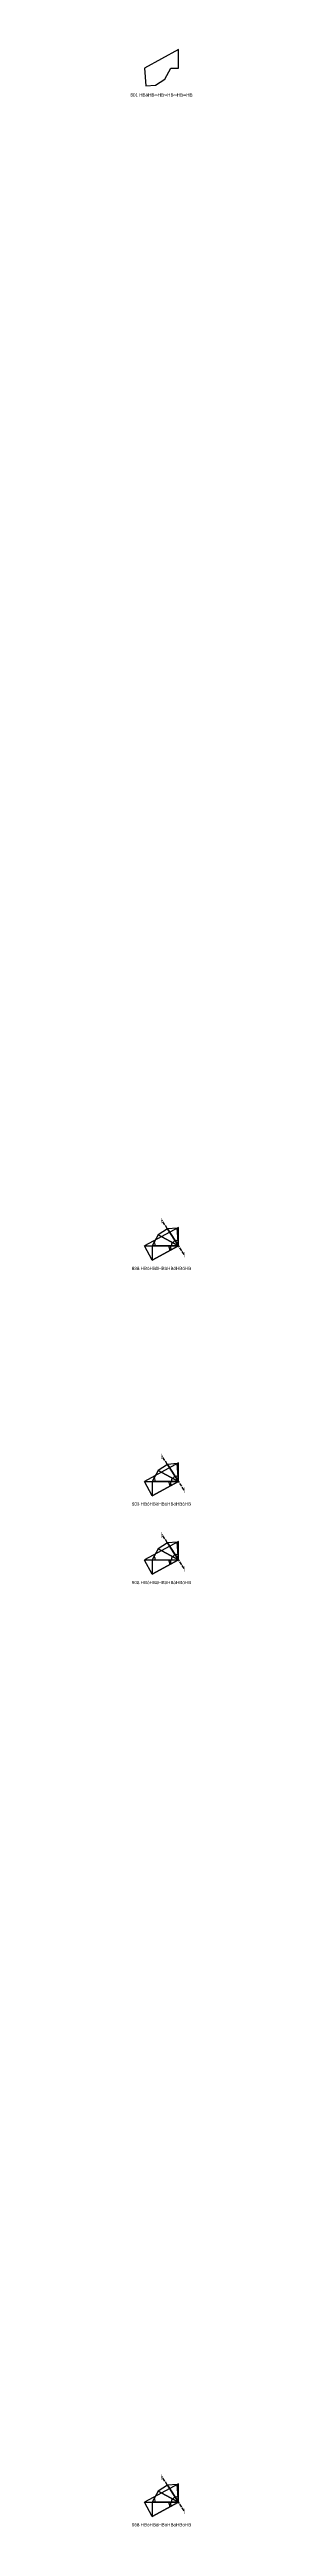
# Model space of a CAD drawing. Header units: millimetres. Extents: x 122552 to 1654769, y -10280102 to 62068.
# Drawn here: x 1263145 to 1284031, y -8133572 to -7292965 of the extents above; entities that cross this region are included whole.
import ezdxf
from ezdxf.enums import TextEntityAlignment as Align

# ---------------------------------------------------------------- set-up
doc = ezdxf.new("R2010")
doc.units = ezdxf.units.MM
doc.linetypes.add('ACAD_ISO02W100', pattern=[15, 12, -3])
for name, color, linetype in [('BASE', 170, 'Continuous'), ('HYPOTENUSE', 20, 'Continuous'), ('PERPENDICULAR', 90, 'Continuous'), ('Standard', 7, 'Continuous')]:
    doc.layers.add(name, color=color, linetype=linetype)
doc.styles.add('Arial', font='arial_0.ttf')

# ---------------------------------------------------------------- blocks, each defined once
blk = doc.blocks.new('fundamental_block_GT')
at = {"color": 4}
blk.add_arc((0, -2), 277, 359.9799, 28.42535, dxfattribs=at)
at = {"layer": 'BASE'}
blk.add_line((0, 0), (879, -7), dxfattribs=at)
at = {"layer": 'HYPOTENUSE'}
blk.add_line((883, 469), (0, 0), dxfattribs=at)
at = {"layer": 'PERPENDICULAR'}
blk.add_line((879, -7), (883, 469), dxfattribs=at)

msp = doc.modelspace()

# ---------------------------------------------------------------- linework, layer by layer
at = {"linetype": 'ACAD_ISO02W100', "ltscale": 100}
for p, q in [((1281273, -7701882), (1273736, -7690287)), ((1281273, -7781828), (1273736, -7770233)), ((1281273, -7808477), (1273736, -7796882)), ((1281273, -8128261), (1273736, -8116666))]:
    msp.add_line(p, q, dxfattribs=at)
msp.add_lwpolyline([(1276752, -7299253), (1279389, -7299253), (1279389, -7292965), (1267801, -7299253), (1268282, -7305312), (1271570, -7305051), (1274716, -7303006)], close=True)

# ---------------------------------------------------------------- block references
for p, xscale, yscale, zscale, rotation in [((1279389, -7698983), -11.58735412275403, 11.58735412275403, 11.58735412275403, 27.99999999999958), ((1279389, -7698983), 10.1842907637361, 10.1842907637361, 10.1842907637361, 180.4883327617911), ((1279389, -7698983), 8.951118371073806, 8.951118371073806, 8.951118371073806, 152.0000000000014), ((1279389, -7698983), 7.867265571234047, 7.867265571234047, 7.867265571234047, 123.5116672382142), ((1279389, -7698983), 6.914651890687963, 6.914651890687963, 6.914651890687963, 95.0233344764155), ((1279389, -7778929), -11.58735412275403, 11.58735412275403, 11.58735412275403, 27.99999999999958), ((1279389, -7778929), 8.951118371073806, 8.951118371073806, 8.951118371073806, 152.0000000000014), ((1279389, -7778929), 7.867265571234047, 7.867265571234047, 7.867265571234047, 123.5116672382142), ((1279389, -7778929), 6.914651890687963, 6.914651890687963, 6.914651890687963, 95.0233344764155), ((1279389, -7778929), 10.1842907637361, 10.1842907637361, 10.1842907637361, 180.4883327617911), ((1279389, -7805578), -11.58735412275403, 11.58735412275403, 11.58735412275403, 27.99999999999958), ((1279389, -7805578), 7.867265571234047, 7.867265571234047, 7.867265571234047, 123.5116672382142), ((1279389, -7805578), 6.914651890687963, 6.914651890687963, 6.914651890687963, 95.0233344764155), ((1279389, -7805578), 10.1842907637361, 10.1842907637361, 10.1842907637361, 180.4883327617911), ((1279389, -7805578), 8.951118371073806, 8.951118371073806, 8.951118371073806, 152.0000000000014), ((1279389, -8125362), 7.867265571233751, 7.867265571233751, 7.867265571233751, 123.511667238211), ((1279389, -8125362), 6.914651890687708, 6.914651890687708, 6.914651890687708, 95.02333447641226), ((1279389, -8125362), -11.58735412275403, 11.58735412275403, 11.58735412275403, 27.99999999999958), ((1279389, -8125362), 10.184290763736, 10.184290763736, 10.184290763736, 180.4883327617911), ((1279389, -8125362), 8.951118371073562, 8.951118371073562, 8.951118371073562, 151.9999999999985)]:
    msp.add_blockref('fundamental_block_GT', p, dxfattribs=dict(xscale=xscale, yscale=yscale, zscale=zscale, rotation=rotation))
at = {"layer": 'Standard', "xscale": 13.18371388650824, "yscale": 13.18371388650824, "zscale": 13.18371388650824, "rotation": 0.4883327617913192}
for p in [(1267801, -7698983), (1267801, -7778929), (1267801, -7805578), (1267801, -8125362)]:
    msp.add_blockref('fundamental_block_GT', p, dxfattribs=at)

# ---------------------------------------------------------------- texts
at = {"style": 'Arial'}
for s, p in [('801 HBòHB∞HB∞HB∞HB∞HB', (1273595, -7308398)), ('⌡', (1273736, -7690287)), ('888 HBóHBöHBòHBöHBöHB', (1273595, -7706628)), ('⌠', (1281273, -7701882)), ('⌡', (1273736, -7770233)), ('⌠', (1281273, -7781828)), ('903 HBóHBöHBöHBöHBòHB', (1273595, -7786574)), ('⌡', (1273736, -7796882)), ('⌠', (1281273, -7808477)), ('908 HBóHBöHBöHBòHBöHB', (1273595, -7813222)), ('⌡', (1273736, -8116666)), ('⌠', (1281273, -8128261)), ('968 HBóHBòHBöHBöHBöHB', (1273595, -8133006))]:
    msp.add_text(s, height=1100, dxfattribs=at).set_placement(p, align=Align.MIDDLE_CENTER)

doc.saveas('drawing.dxf')
